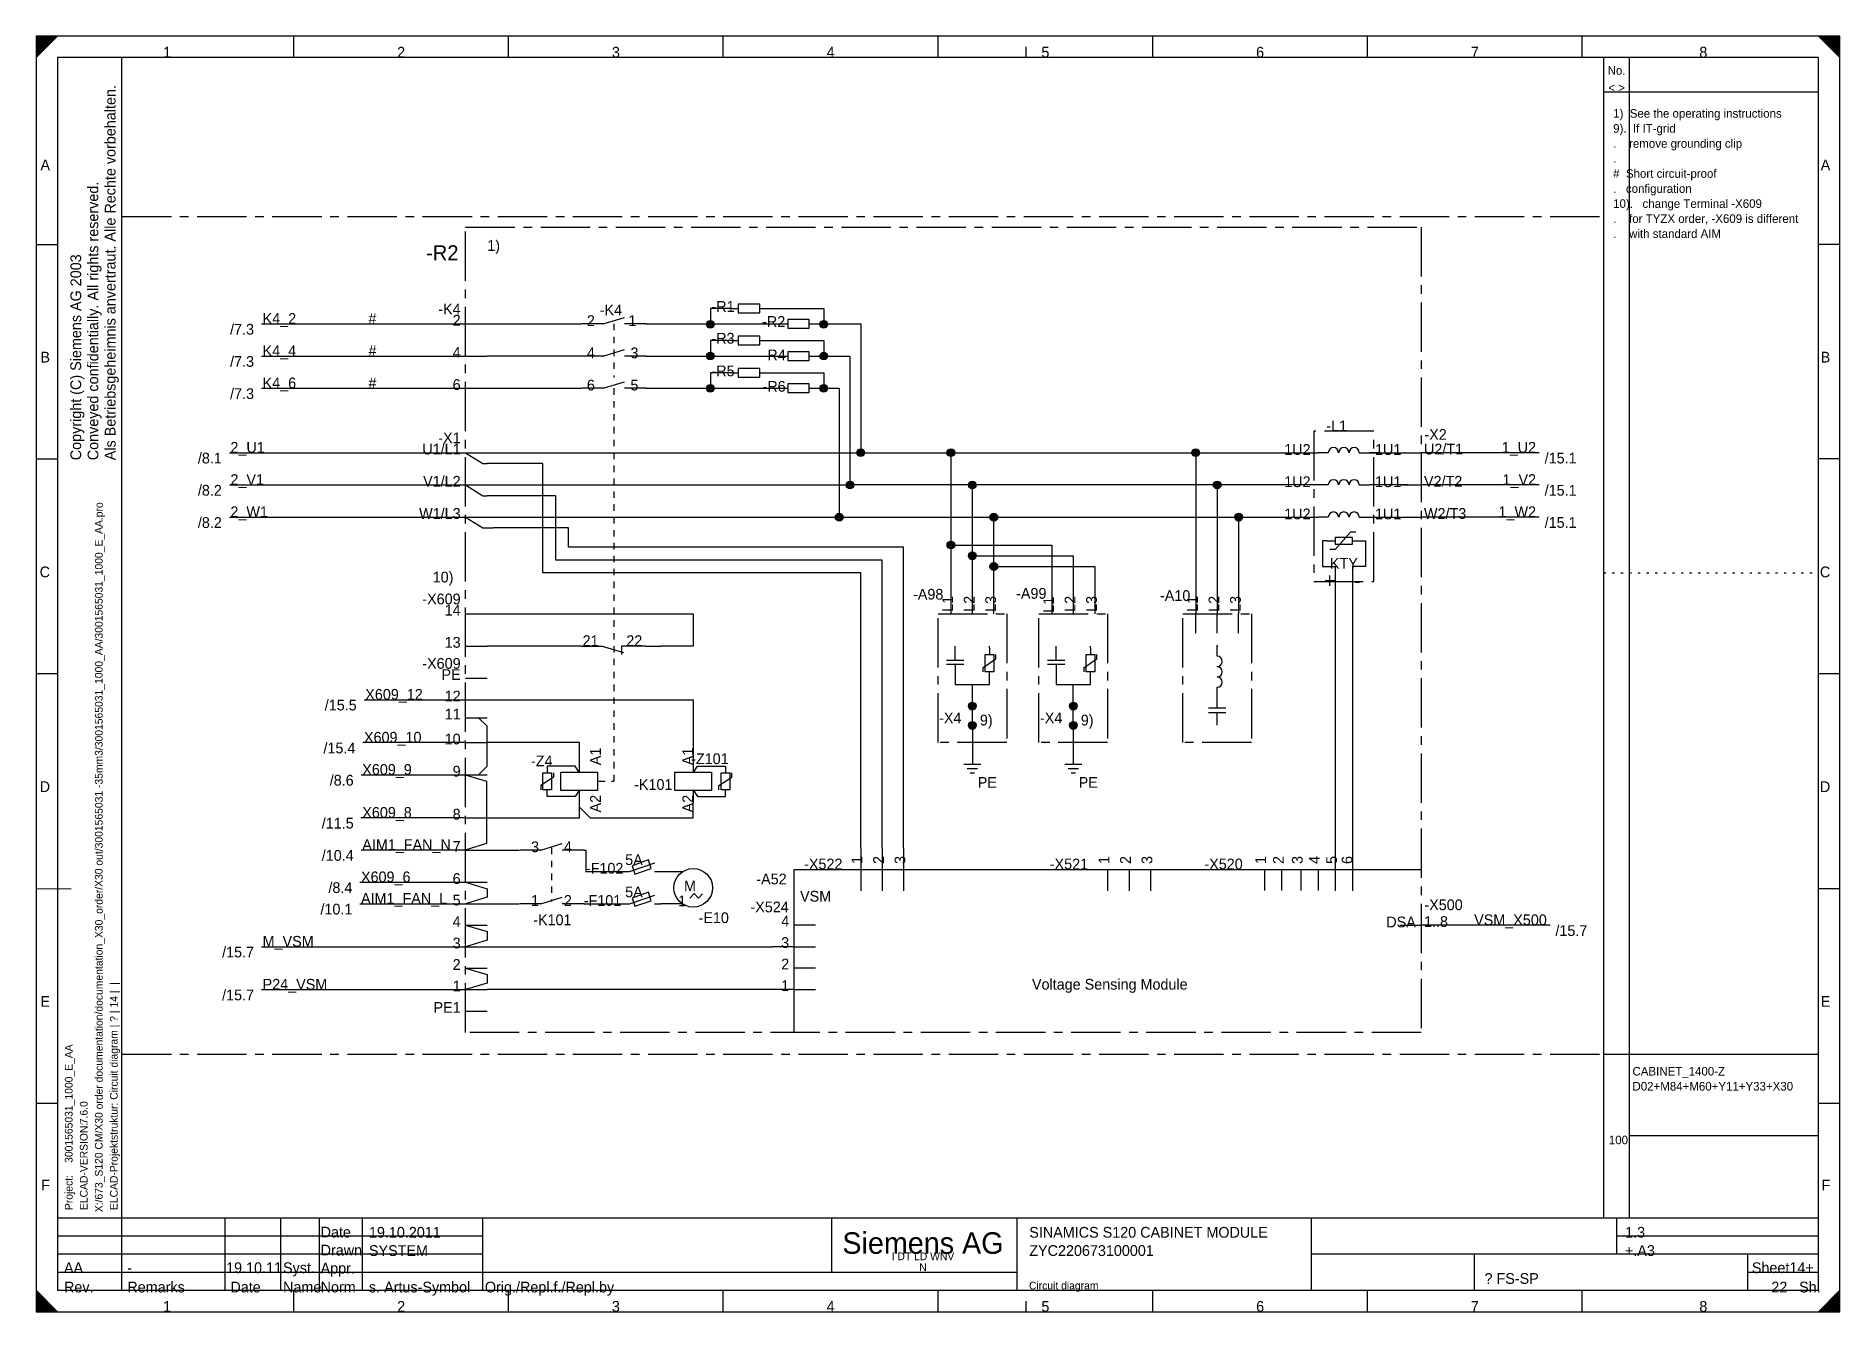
# Model space of a CAD drawing. Extents: x 0 to 420, y 0 to 297.
import ezdxf
from ezdxf.enums import TextEntityAlignment as Align

# ---------------------------------------------------------------- set-up
doc = ezdxf.new("R2010")
doc.units = 0
doc.header["$MEASUREMENT"] = 0
for name, pattern in [('LTY1', [0]), ('LTY2', [2, 0.5, -1.5]), ('LTY3', [3, 1.5, -1.5]), ('LTY6', [17.5, 11.5, -2, 2, -2])]:
    doc.linetypes.add(name, pattern=pattern)
for name, color, linetype in [('GRAFIK', 7, 'LTY1'), ('PEN1', 7, 'LTY1'), ('PEN2', 7, 'LTY1'), ('PEN3', 7, 'LTY1'), ('PEN4', 7, 'LTY1'), ('PEN5', 7, 'LTY1'), ('PEN6', 7, 'LTY1'), ('SF', 7, 'LTY1'), ('SYMBOL', 7, 'LTY1')]:
    doc.layers.add(name, color=color, linetype=linetype)
doc.styles.add('NORMSCHRIFT', font='normwin')

msp = doc.modelspace()

# ---------------------------------------------------------------- texts
at = {"layer": 'PEN1', "style": 'NORMSCHRIFT'}
for s, p in [('+', (299.85, 168.5)), ('-', (306.85, 168.5))]:
    msp.add_text(s, height=3.5, dxfattribs=at).set_placement(p)
at = {"layer": 'PEN2', "style": 'NORMSCHRIFT'}
for s, p in [('1)', (105.05, 247)), ('-R1', (157.25, 232.8)), ('2', (128.25, 229.5)), ('-K4', (131.25, 232)), ('-R2', (169.05, 229.3)), ('-R3', (157.25, 225.4)), ('4', (128.25, 222)), ('-R4', (169.15, 221.5)), ('-R5', (157.25, 217.8)), ('6', (128.25, 214.5)), ('-R6', (169.15, 214.2)), ('1U1', (311.75, 199.5)), ('1U1', (311.75, 192)), ('1U1', (311.75, 184.5)), ('10)', (92.35, 169.8)), ('21', (127.25, 155)), ('-X4', (210.25, 137)), ('9)', (219.75, 136.5)), ('-X4', (233.75, 137)), ('9)', (243.25, 136.5)), ('-K101', (139.25, 121.5)), ('PE', (219.25, 122)), ('PE', (242.75, 122)), ('3', (115.25, 107)), ('1', (115.25, 94.5)), ('-K101', (115.75, 90)), ('-E10', (154.25, 90.5)), ('-X500', (323.25, 93.5)), ('14+', (408.25, 9)), ('Orig./Repl.f./Repl.by  ', (104.5, 4.5))]:
    msp.add_text(s, height=2.5, dxfattribs=at).set_placement(p)
for s, p in [('Copyright (C) Siemens AG 2003', (10.5, 198.25)), ('L1', (213.5, 162.95)), ('L2', (218.5, 162.95)), ('L3', (223.5, 162.95)), ('L1', (237, 162.75)), ('L2', (242, 162.95)), ('L3', (247, 162.95)), ('L1', (270.5, 162.95)), ('L2', (275.5, 162.95)), ('L3', (280.5, 162.95)), ('A1', (131.5, 127.25)), ('A1', (153, 127.25)), ('A2', (131.5, 116.25)), ('A2', (153, 116.25)), ('1', (192.4, 104.25)), ('2', (197.4, 104.25)), ('3', (202.4, 104.25)), ('1', (249.9, 104.25)), ('2', (254.9, 104.25)), ('3', (259.9, 104.25)), ('1', (286.4, 104.25)), ('2', (290.5, 104.25)), ('3', (294.9, 104.25)), ('4', (298.9, 104.25)), ('5', (302.9, 104.25)), ('6', (306.5, 104.25))]:
    msp.add_text(s, height=2.5, rotation=90, dxfattribs=at).set_placement(p)
for s, p in [('#', (79.25, 230)), ('1', (139.75, 229.5)), ('#', (79.25, 222.5)), ('3', (140.25, 222)), ('#', (79.25, 215)), ('5', (140.25, 214.5)), ('-L1', (305.25, 205)), ('1U2', (296.75, 199.5)), ('1U2', (296.75, 192)), ('1U2', (296.75, 184.5)), ('-A98', (211.25, 165.8)), ('-A99', (235.25, 166)), ('-A10', (268.75, 165.5)), ('22', (141.15, 155)), ('-Z4', (120.25, 127)), ('-Z101', (161.25, 127.5)), ('4', (124.75, 107)), ('5A', (141.25, 104)), ('-X522', (187.75, 103)), ('-X521', (244.95, 103)), ('-X520', (280.95, 103)), ('-F102', (136.75, 102)), ('-A52', (174.75, 99.5)), ('2', (124.75, 94.5)), ('-F101', (136.25, 94.5)), ('5A', (141.25, 96.5)), ('1', (151.35, 94.4)), ('M', (153.65, 97.9)), ('-X524', (175.25, 93)), ('4', (175.35, 89.7)), ('3', (175.35, 84.7)), ('2', (175.35, 79.7)), ('1', (175.35, 74.7))]:
    msp.add_text(s, height=2.5, dxfattribs=at).set_placement(p, align=Align.RIGHT)
for s, p in [('KTY', (304.5, 173)), ('VSM', (181.5, 95.5)), ('Voltage Sensing Module', (250, 75))]:
    msp.add_text(s, height=2.5, dxfattribs=at).set_placement(p, align=Align.CENTER)
at = {"layer": 'PEN4', "style": 'NORMSCHRIFT'}
for s, p in [('X:/673_S120 CM/X30 order documentation/documentation_X30_order/X30 out/3001565031 -35mm3/3001565031_1000_AA/3001565031_1000_E_AA.pro', (15.5, 23.18)), ('ELCAD-Projektstruktur: Circuit diagram | ? | 14 |  | ', (19, 23.68))]:
    msp.add_text(s, height=1.8, rotation=90, dxfattribs=at).set_placement(p)

# ---------------------------------------------------------------- blocks, each defined once
blk = doc.blocks.new('CD_FORM_AUD3')
at = {"layer": 'PEN1', "linetype": 'LTY1'}
for p, q in [((0, 297), (0, 0)), ((420, 297), (0, 297)), ((0, 297), (0, 292)), ((0, 292), (5, 297)), ((5, 297), (0, 297)), ((0, 297), (5, 297)), ((0, 296.95), (4.95, 296.95)), ((0, 296.9), (4.9, 296.9)), ((0, 296.85), (4.85, 296.85)), ((0, 296.8), (4.8, 296.8)), ((0, 296.75), (4.75, 296.75)), ((0, 296.7), (4.7, 296.7)), ((0, 296.65), (4.65, 296.65)), ((0, 296.6), (4.6, 296.6)), ((0, 296.55), (4.55, 296.55)), ((0, 296.5), (4.5, 296.5)), ((0, 296.45), (4.45, 296.45)), ((0, 296.4), (4.4, 296.4)), ((0, 296.35), (4.35, 296.35)), ((0, 296.3), (4.3, 296.3)), ((0, 296.25), (4.25, 296.25)), ((0, 296.2), (4.2, 296.2)), ((0, 296.15), (4.15, 296.15)), ((0, 296.1), (4.1, 296.1)), ((0, 296.05), (4.05, 296.05)), ((0, 296), (4, 296)), ((0, 295.95), (3.95, 295.95)), ((0, 295.9), (3.9, 295.9)), ((0, 295.85), (3.85, 295.85)), ((0, 295.8), (3.8, 295.8)), ((0, 295.75), (3.75, 295.75)), ((0, 295.7), (3.7, 295.7)), ((0, 295.65), (3.65, 295.65)), ((0, 295.6), (3.6, 295.6)), ((0, 295.55), (3.55, 295.55)), ((0, 295.5), (3.5, 295.5)), ((0, 295.45), (3.45, 295.45)), ((0, 295.4), (3.4, 295.4)), ((0, 295.35), (3.35, 295.35)), ((0, 295.3), (3.3, 295.3)), ((0, 295.25), (3.25, 295.25)), ((0, 295.2), (3.2, 295.2)), ((0, 295.15), (3.15, 295.15)), ((0, 295.1), (3.1, 295.1)), ((0, 295.05), (3.05, 295.05)), ((0, 295), (3, 295)), ((0, 294.95), (2.95, 294.95)), ((0, 294.9), (2.9, 294.9)), ((0, 294.85), (2.85, 294.85)), ((0, 294.8), (2.8, 294.8)), ((0, 294.75), (2.75, 294.75)), ((0, 294.7), (2.7, 294.7)), ((0, 294.65), (2.65, 294.65)), ((0, 294.6), (2.6, 294.6)), ((0, 294.55), (2.55, 294.55)), ((0, 294.5), (2.5, 294.5)), ((0, 294.45), (2.45, 294.45)), ((0, 294.4), (2.4, 294.4)), ((0, 294.35), (2.35, 294.35)), ((0, 294.3), (2.3, 294.3)), ((0, 294.25), (2.25, 294.25)), ((0, 294.2), (2.2, 294.2)), ((0, 294.15), (2.15, 294.15)), ((0, 294.1), (2.1, 294.1)), ((0, 294.05), (2.05, 294.05)), ((0, 294), (2, 294)), ((230.5, 292), (230.5, 294.5)), ((420, 297), (415, 297)), ((415, 297), (420, 292)), ((415, 297), (420, 297)), ((415.05, 296.95), (420, 296.95)), ((415.1, 296.9), (420, 296.9)), ((415.15, 296.85), (420, 296.85)), ((415.2, 296.8), (420, 296.8)), ((415.25, 296.75), (420, 296.75)), ((415.3, 296.7), (420, 296.7)), ((415.35, 296.65), (420, 296.65)), ((415.4, 296.6), (420, 296.6)), ((415.45, 296.55), (420, 296.55)), ((415.5, 296.5), (420, 296.5)), ((415.55, 296.45), (420, 296.45)), ((415.6, 296.4), (420, 296.4)), ((415.65, 296.35), (420, 296.35)), ((415.7, 296.3), (420, 296.3)), ((415.75, 296.25), (420, 296.25)), ((415.8, 296.2), (420, 296.2)), ((415.85, 296.15), (420, 296.15)), ((415.9, 296.1), (420, 296.1)), ((415.95, 296.05), (420, 296.05)), ((416, 296), (420, 296)), ((416.05, 295.95), (420, 295.95)), ((416.1, 295.9), (420, 295.9)), ((416.15, 295.85), (420, 295.85)), ((416.2, 295.8), (420, 295.8)), ((416.25, 295.75), (420, 295.75)), ((416.3, 295.7), (420, 295.7)), ((416.35, 295.65), (420, 295.65)), ((416.4, 295.6), (420, 295.6)), ((416.45, 295.55), (420, 295.55)), ((416.5, 295.5), (420, 295.5)), ((416.55, 295.45), (420, 295.45)), ((416.6, 295.4), (420, 295.4)), ((416.65, 295.35), (420, 295.35)), ((416.7, 295.3), (420, 295.3)), ((416.75, 295.25), (420, 295.25)), ((416.8, 295.2), (420, 295.2)), ((416.85, 295.15), (420, 295.15)), ((416.9, 295.1), (420, 295.1)), ((416.95, 295.05), (420, 295.05)), ((417, 295), (420, 295)), ((417.05, 294.95), (420, 294.95)), ((417.1, 294.9), (420, 294.9)), ((417.15, 294.85), (420, 294.85)), ((417.2, 294.8), (420, 294.8)), ((417.25, 294.75), (420, 294.75)), ((417.3, 294.7), (420, 294.7)), ((417.35, 294.65), (420, 294.65)), ((417.4, 294.6), (420, 294.6)), ((417.45, 294.55), (420, 294.55)), ((417.5, 294.5), (420, 294.5)), ((417.55, 294.45), (420, 294.45)), ((417.6, 294.4), (420, 294.4)), ((417.65, 294.35), (420, 294.35)), ((417.7, 294.3), (420, 294.3)), ((417.75, 294.25), (420, 294.25)), ((417.8, 294.2), (420, 294.2)), ((417.85, 294.15), (420, 294.15)), ((417.9, 294.1), (420, 294.1)), ((417.95, 294.05), (420, 294.05)), ((418, 294), (420, 294)), ((420, 0), (420, 297)), ((420, 292), (420, 297)), ((0, 293.95), (1.95, 293.95)), ((0, 293.9), (1.9, 293.9)), ((0, 293.85), (1.85, 293.85)), ((0, 293.8), (1.8, 293.8)), ((0, 293.75), (1.75, 293.75)), ((0, 293.7), (1.7, 293.7)), ((0, 293.65), (1.65, 293.65)), ((0, 293.6), (1.6, 293.6)), ((0, 293.55), (1.55, 293.55)), ((0, 293.5), (1.5, 293.5)), ((0, 293.45), (1.45, 293.45)), ((0, 293.4), (1.4, 293.4)), ((0, 293.35), (1.35, 293.35)), ((0, 293.3), (1.3, 293.3)), ((0, 293.25), (1.25, 293.25)), ((0, 293.2), (1.2, 293.2)), ((0, 293.15), (1.15, 293.15)), ((0, 293.1), (1.1, 293.1)), ((0, 293.05), (1.05, 293.05)), ((0, 293), (1, 293)), ((0, 292.95), (0.95, 292.95)), ((0, 292.9), (0.9, 292.9)), ((0, 292.85), (0.85, 292.85)), ((0, 292.8), (0.8, 292.8)), ((0, 292.75), (0.75, 292.75)), ((0, 292.7), (0.7, 292.7)), ((0, 292.65), (0.65, 292.65)), ((0, 292.6), (0.6, 292.6)), ((0, 292.55), (0.55, 292.55)), ((0, 292.5), (0.5, 292.5)), ((0, 292.45), (0.45, 292.45)), ((0, 292.4), (0.4, 292.4)), ((0, 292.35), (0.35, 292.35)), ((0, 292.3), (0.3, 292.3)), ((0, 292.25), (0.25, 292.25)), ((0, 292.2), (0.2, 292.2)), ((0, 292.15), (0.15, 292.15)), ((0, 292.1), (0.1, 292.1)), ((0, 292.05), (0.05, 292.05)), ((418.05, 293.95), (420, 293.95)), ((418.1, 293.9), (420, 293.9)), ((418.15, 293.85), (420, 293.85)), ((418.2, 293.8), (420, 293.8)), ((418.25, 293.75), (420, 293.75)), ((418.3, 293.7), (420, 293.7)), ((418.35, 293.65), (420, 293.65)), ((418.4, 293.6), (420, 293.6)), ((418.45, 293.55), (420, 293.55)), ((418.5, 293.5), (420, 293.5)), ((418.55, 293.45), (420, 293.45)), ((418.6, 293.4), (420, 293.4)), ((418.65, 293.35), (420, 293.35)), ((418.7, 293.3), (420, 293.3)), ((418.75, 293.25), (420, 293.25)), ((418.8, 293.2), (420, 293.2)), ((418.85, 293.15), (420, 293.15)), ((418.9, 293.1), (420, 293.1)), ((418.95, 293.05), (420, 293.05)), ((419, 293), (420, 293)), ((419.05, 292.95), (420, 292.95)), ((419.1, 292.9), (420, 292.9)), ((419.15, 292.85), (420, 292.85)), ((419.2, 292.8), (420, 292.8)), ((419.25, 292.75), (420, 292.75)), ((419.3, 292.7), (420, 292.7)), ((419.35, 292.65), (420, 292.65)), ((419.4, 292.6), (420, 292.6)), ((419.45, 292.55), (420, 292.55)), ((419.5, 292.5), (420, 292.5)), ((419.55, 292.45), (420, 292.45)), ((419.6, 292.4), (420, 292.4)), ((419.65, 292.35), (420, 292.35)), ((419.7, 292.3), (420, 292.3)), ((419.75, 292.25), (420, 292.25)), ((419.8, 292.2), (420, 292.2)), ((419.85, 292.15), (420, 292.15)), ((419.9, 292.1), (420, 292.1)), ((419.95, 292.05), (420, 292.05)), ((5, 0), (0, 5)), ((0, 5), (0, 0)), ((0, 4.95), (0.05, 4.95)), ((0, 4.9), (0.1, 4.9)), ((0, 4.85), (0.15, 4.85)), ((0, 4.8), (0.2, 4.8)), ((0, 4.75), (0.25, 4.75)), ((0, 4.7), (0.3, 4.7)), ((0, 4.65), (0.35, 4.65)), ((0, 4.6), (0.4, 4.6)), ((0, 4.55), (0.45, 4.55)), ((0, 4.5), (0.5, 4.5)), ((0, 4.45), (0.55, 4.45)), ((0, 4.4), (0.6, 4.4)), ((0, 4.35), (0.65, 4.35)), ((0, 4.3), (0.7, 4.3)), ((0, 4.25), (0.75, 4.25)), ((0, 4.2), (0.8, 4.2)), ((420, 5), (415, 0)), ((419.2, 4.2), (420, 4.2)), ((419.25, 4.25), (420, 4.25)), ((419.3, 4.3), (420, 4.3)), ((419.35, 4.35), (420, 4.35)), ((419.4, 4.4), (420, 4.4)), ((419.45, 4.45), (420, 4.45)), ((419.5, 4.5), (420, 4.5)), ((419.55, 4.55), (420, 4.55)), ((419.6, 4.6), (420, 4.6)), ((419.65, 4.65), (420, 4.65)), ((419.7, 4.7), (420, 4.7)), ((419.75, 4.75), (420, 4.75)), ((419.8, 4.8), (420, 4.8)), ((419.85, 4.85), (420, 4.85)), ((419.9, 4.9), (420, 4.9)), ((419.95, 4.95), (420, 4.95)), ((420, 0), (420, 5)), ((0, 4.15), (0.85, 4.15)), ((0, 4.1), (0.9, 4.1)), ((0, 4.05), (0.95, 4.05)), ((0, 4), (1, 4)), ((0, 3.95), (1.05, 3.95)), ((0, 3.9), (1.1, 3.9)), ((0, 3.85), (1.15, 3.85)), ((0, 3.8), (1.2, 3.8)), ((0, 3.75), (1.25, 3.75)), ((0, 3.7), (1.3, 3.7)), ((0, 3.65), (1.35, 3.65)), ((0, 3.6), (1.4, 3.6)), ((0, 3.55), (1.45, 3.55)), ((0, 3.5), (1.5, 3.5)), ((0, 3.45), (1.55, 3.45)), ((0, 3.4), (1.6, 3.4)), ((0, 3.35), (1.65, 3.35)), ((0, 3.3), (1.7, 3.3)), ((0, 3.25), (1.75, 3.25)), ((0, 3.2), (1.8, 3.2)), ((0, 3.15), (1.85, 3.15)), ((0, 3.1), (1.9, 3.1)), ((0, 3.05), (1.95, 3.05)), ((0, 3), (2, 3)), ((0, 2.95), (2.05, 2.95)), ((0, 2.9), (2.1, 2.9)), ((0, 2.85), (2.15, 2.85)), ((0, 2.8), (2.2, 2.8)), ((0, 2.75), (2.25, 2.75)), ((0, 2.7), (2.3, 2.7)), ((0, 2.65), (2.35, 2.65)), ((0, 2.6), (2.4, 2.6)), ((0, 2.55), (2.45, 2.55)), ((0, 2.5), (2.5, 2.5)), ((0, 2.45), (2.55, 2.45)), ((0, 2.4), (2.6, 2.4)), ((0, 2.35), (2.65, 2.35)), ((0, 2.3), (2.7, 2.3)), ((0, 2.25), (2.75, 2.25)), ((0, 2.2), (2.8, 2.2)), ((0, 2.15), (2.85, 2.15)), ((0, 2.1), (2.9, 2.1)), ((0, 2.05), (2.95, 2.05)), ((0, 2), (3, 2)), ((0, 1.95), (3.05, 1.95)), ((0, 1.9), (3.1, 1.9)), ((0, 1.85), (3.15, 1.85)), ((0, 1.8), (3.2, 1.8)), ((0, 1.75), (3.25, 1.75)), ((0, 1.7), (3.3, 1.7)), ((0, 1.65), (3.35, 1.65)), ((0, 1.6), (3.4, 1.6)), ((0, 1.55), (3.45, 1.55)), ((0, 1.5), (3.5, 1.5)), ((0, 1.45), (3.55, 1.45)), ((0, 1.4), (3.6, 1.4)), ((0, 1.35), (3.65, 1.35)), ((0, 1.3), (3.7, 1.3)), ((0, 1.25), (3.75, 1.25)), ((0, 1.2), (3.8, 1.2)), ((0, 1.15), (3.85, 1.15)), ((0, 1.1), (3.9, 1.1)), ((0, 1.05), (3.95, 1.05)), ((0, 1), (4, 1)), ((0, 0.95), (4.05, 0.95)), ((0, 0.9), (4.1, 0.9)), ((0, 0.85), (4.15, 0.85)), ((0, 0.8), (4.2, 0.8)), ((0, 0.75), (4.25, 0.75)), ((0, 0.7), (4.3, 0.7)), ((0, 0.65), (4.35, 0.65)), ((0, 0.6), (4.4, 0.6)), ((0, 0.55), (4.45, 0.55)), ((0, 0.5), (4.5, 0.5)), ((0, 0.45), (4.55, 0.45)), ((0, 0.4), (4.6, 0.4)), ((0, 0.35), (4.65, 0.35)), ((0, 0.3), (4.7, 0.3)), ((0, 0.25), (4.75, 0.25)), ((0, 0.2), (4.8, 0.2)), ((0, 0.15), (4.85, 0.15)), ((0, 0.1), (4.9, 0.1)), ((0, 0.05), (4.95, 0.05)), ((0, 0), (420, 0)), ((0, 0), (5, 0)), ((230.5, 0), (230.5, 2.5)), ((415, 0), (420, 0)), ((415.05, 0.05), (420, 0.05)), ((415.1, 0.1), (420, 0.1)), ((415.15, 0.15), (420, 0.15)), ((415.2, 0.2), (420, 0.2)), ((415.25, 0.25), (420, 0.25)), ((415.3, 0.3), (420, 0.3)), ((415.35, 0.35), (420, 0.35)), ((415.4, 0.4), (420, 0.4)), ((415.45, 0.45), (420, 0.45)), ((415.5, 0.5), (420, 0.5)), ((415.55, 0.55), (420, 0.55)), ((415.6, 0.6), (420, 0.6)), ((415.65, 0.65), (420, 0.65)), ((415.7, 0.7), (420, 0.7)), ((415.75, 0.75), (420, 0.75)), ((415.8, 0.8), (420, 0.8)), ((415.85, 0.85), (420, 0.85)), ((415.9, 0.9), (420, 0.9)), ((415.95, 0.95), (420, 0.95)), ((416, 1), (420, 1)), ((416.05, 1.05), (420, 1.05)), ((416.1, 1.1), (420, 1.1)), ((416.15, 1.15), (420, 1.15)), ((416.2, 1.2), (420, 1.2)), ((416.25, 1.25), (420, 1.25)), ((416.3, 1.3), (420, 1.3)), ((416.35, 1.35), (420, 1.35)), ((416.4, 1.4), (420, 1.4)), ((416.45, 1.45), (420, 1.45)), ((416.5, 1.5), (420, 1.5)), ((416.55, 1.55), (420, 1.55)), ((416.6, 1.6), (420, 1.6)), ((416.65, 1.65), (420, 1.65)), ((416.7, 1.7), (420, 1.7)), ((416.75, 1.75), (420, 1.75)), ((416.8, 1.8), (420, 1.8)), ((416.85, 1.85), (420, 1.85)), ((416.9, 1.9), (420, 1.9)), ((416.95, 1.95), (420, 1.95)), ((417, 2), (420, 2)), ((417.05, 2.05), (420, 2.05)), ((417.1, 2.1), (420, 2.1)), ((417.15, 2.15), (420, 2.15)), ((417.2, 2.2), (420, 2.2)), ((417.25, 2.25), (420, 2.25)), ((417.3, 2.3), (420, 2.3)), ((417.35, 2.35), (420, 2.35)), ((417.4, 2.4), (420, 2.4)), ((417.45, 2.45), (420, 2.45)), ((417.5, 2.5), (420, 2.5)), ((417.55, 2.55), (420, 2.55)), ((417.6, 2.6), (420, 2.6)), ((417.65, 2.65), (420, 2.65)), ((417.7, 2.7), (420, 2.7)), ((417.75, 2.75), (420, 2.75)), ((417.8, 2.8), (420, 2.8)), ((417.85, 2.85), (420, 2.85)), ((417.9, 2.9), (420, 2.9)), ((417.95, 2.95), (420, 2.95)), ((418, 3), (420, 3)), ((418.05, 3.05), (420, 3.05)), ((418.1, 3.1), (420, 3.1)), ((418.15, 3.15), (420, 3.15)), ((418.2, 3.2), (420, 3.2)), ((418.25, 3.25), (420, 3.25)), ((418.3, 3.3), (420, 3.3)), ((418.35, 3.35), (420, 3.35)), ((418.4, 3.4), (420, 3.4)), ((418.45, 3.45), (420, 3.45)), ((418.5, 3.5), (420, 3.5)), ((418.55, 3.55), (420, 3.55)), ((418.6, 3.6), (420, 3.6)), ((418.65, 3.65), (420, 3.65)), ((418.7, 3.7), (420, 3.7)), ((418.75, 3.75), (420, 3.75)), ((418.8, 3.8), (420, 3.8)), ((418.85, 3.85), (420, 3.85)), ((418.9, 3.9), (420, 3.9)), ((418.95, 3.95), (420, 3.95)), ((419, 4), (420, 4)), ((419.05, 4.05), (420, 4.05)), ((419.1, 4.1), (420, 4.1)), ((419.15, 4.15), (420, 4.15))]:
    blk.add_line(p, q, dxfattribs=at)
at = {"layer": 'PEN5', "linetype": 'LTY1'}
for p, q in [((415, 292), (5, 292)), ((5, 292), (5, 5)), ((20, 21.9), (20, 292)), ((415, 5), (415, 292)), ((5, 21.9), (415, 21.9)), ((5, 5), (415, 5))]:
    blk.add_line(p, q, dxfattribs=at)
at = {"layer": 'PEN6', "linetype": 'LTY1'}
for p, q in [((60, 292), (60, 297)), ((110, 292), (110, 297)), ((160, 292), (160, 297)), ((210, 292), (210, 297)), ((260, 292), (260, 297)), ((310, 292), (310, 297)), ((360, 292), (360, 297)), ((5, 248.4), (0, 248.4)), ((420, 248.5), (415, 248.5)), ((5, 198.5), (0, 198.5)), ((420, 198.6), (415, 198.6)), ((5, 148.5), (0, 148.5)), ((420, 148.5), (415, 148.5)), ((8.2, 98.4), (0, 98.5)), ((420, 98.5), (415, 98.5)), ((5, 48.5), (0, 48.5)), ((420, 48.5), (415, 48.5)), ((20, 5), (20, 21.9)), ((44, 5), (44, 21.9)), ((57, 5), (57, 21.9)), ((65.9, 21.9), (65.9, 5)), ((76, 5), (76, 21.9)), ((103.95, 21.9), (103.95, 5)), ((185.2, 21.9), (185.2, 9.25)), ((228.35, 21.9), (228.35, 5)), ((296.9, 21.9), (296.9, 5)), ((367.95, 21.9), (367.95, 13.45)), ((5, 17.68), (103.92, 17.68)), ((367.95, 17.68), (415, 17.68)), ((5, 13.45), (103.92, 13.45)), ((296.9, 13.45), (415, 13.45)), ((334.95, 5), (334.95, 13.45)), ((398.5, 13.5), (398.5, 5)), ((5, 9.2), (228.35, 9.2)), ((398.43, 9.2), (415, 9.2)), ((60, 0), (60, 5)), ((110, 0), (110, 5)), ((160, 0), (160, 5)), ((210, 0), (210, 5)), ((260, 0), (260, 5)), ((310, 0), (310, 5)), ((360, 0), (360, 5))]:
    blk.add_line(p, q, dxfattribs=at)
at = {"layer": 'PEN2', "style": 'NORMSCHRIFT'}
for s, p in [('1', (30.5, 292)), ('2', (85, 292)), ('3', (135, 292)), ('4', (185, 292)), ('5', (235, 292)), ('6', (285, 292)), ('7', (335, 292)), ('8', (388.2, 292)), ('1', (30.5, 0)), ('2', (85, 0)), ('3', (135, 0)), ('4', (185, 0)), ('5', (235, 0)), ('6', (285, 0)), ('7', (335, 0)), ('8', (388.2, 0))]:
    blk.add_text(s, height=2.5, dxfattribs=at).set_placement(p, align=Align.CENTER)
for s, p in [('Als Betriebsgeheimnis anvertraut. Alle Rechte vorbehalten.', (18.5, 198.25)), ('Conveyed confidentially. All rights reserved.', (14.5, 198.25))]:
    blk.add_text(s, height=2.5, rotation=90, dxfattribs=at).set_placement(p)
for s, p in [('A', (3.25, 265.75)), ('A', (417.75, 265.75)), ('B', (3.25, 221)), ('B', (417.75, 221)), ('C', (3.25, 171)), ('C', (417.75, 171)), ('D', (3.25, 121)), ('D', (417.75, 121)), ('E', (3.25, 71)), ('E', (417.75, 71)), ('F', (3.25, 28.25)), ('F', (417.75, 28.25))]:
    blk.add_text(s, height=2.5, dxfattribs=at).set_placement(p, align=Align.RIGHT)
for s, p in [('Date', (66.25, 17.3)), ('Drawn', (66.25, 13.1)), ('Appr.', (66.25, 8.9)), ('Sheet', (399.5, 9)), ('Rev.', (6.5, 4.5)), ('Remarks', (21.25, 4.5)), ('Date', (45.25, 4.5)), ('Name', (57.5, 4.5)), ('Norm', (66.25, 4.5)), ('Sh.', (410.5, 4.5))]:
    blk.add_text(s, height=2.5, dxfattribs=at).set_placement(p)
at = {"layer": 'PEN2', "style": 'NORMSCHRIFT', "flags": 8}
blk.add_attdef('CODE_178', (10.5, 198.25), '', height=2.5, rotation=90, dxfattribs=at)
for tag, p in [('CODE_520', (6.5, 17.25)), ('CODE_521', (21.25, 17.25)), ('CODE_522', (44.25, 17.25)), ('CODE_523', (57.5, 17.25)), ('CODE_170', (77.5, 17.25)), ('CODE_67', (106.75, 17.25)), ('CODE_66', (231.25, 17.25)), ('CODE_505', (299.25, 17.2)), ('CODE_1003', (370, 17.25)), ('CODE_1003', (398.15, 17.2)), ('CODE_524', (6.5, 13)), ('CODE_525', (21.25, 13)), ('CODE_526', (44.25, 13)), ('CODE_527', (57.5, 13)), ('CODE_171', (77.5, 13)), ('CODE_175', (106.75, 13)), ('CODE_65', (231.25, 13)), ('CODE_506', (299.25, 13.2)), ('CODE_1003', (369.95, 13)), ('CODE_528', (6.5, 9)), ('CODE_529', (21.25, 9)), ('CODE_530', (44.25, 9)), ('CODE_531', (57.5, 9)), ('CODE_172', (77.5, 9)), ('CODE_176', (106.75, 9)), ('CODE_166', (231.25, 9)), ('CODE_532', (297.75, 8.5)), ('CODE_534', (307.75, 8.5)), ('CODE_536', (321.75, 8.5)), ('CODE_68', (337.25, 6.5)), ('CODE_62', (408.25, 9)), ('CODE_70', (408.25, 9)), ('CODE_173', (77.5, 4.5)), ('CODE_73', (104.5, 4.5)), ('CODE_533', (297.75, 4.5)), ('CODE_535', (307.75, 4.5)), ('CODE_537', (321.75, 4.5))]:
    blk.add_attdef(tag, p, '', height=2.5, dxfattribs=at)
for tag, p in [('CODE_554', (362.8, 17.2)), ('CODE_507', (316, 6.5))]:
    blk.add_attdef(tag, text='', height=2.5, dxfattribs=at).set_placement(p, align=Align.CENTER)
for tag, p in [('CODE_1003', (396.75, 17.2)), ('CODE_1003', (396.75, 13)), ('CODE_512', (294.25, 6.7)), ('CODE_71', (407.75, 4.5))]:
    blk.add_attdef(tag, text='', height=2.5, dxfattribs=at).set_placement(p, align=Align.RIGHT)
at = {"layer": 'PEN4', "style": 'NORMSCHRIFT'}
for s, p in [('ELCAD-VERSION:', (12, 23.68)), ('Project:', (8.5, 23.68))]:
    blk.add_text(s, height=1.8, rotation=90, dxfattribs=at).set_placement(p)
at = {"layer": 'PEN4', "style": 'NORMSCHRIFT', "flags": 8}
for tag, p, height in [('CODE_400', (367.2, 278), 2), ('CODE_401', (367.2, 274.5), 2), ('CODE_402', (367.2, 271), 2), ('CODE_403', (367.2, 267.5), 2), ('CODE_404', (367.2, 264), 2), ('CODE_405', (367.2, 260.5), 2), ('CODE_406', (367.2, 257), 2), ('CODE_407', (367.2, 253.5), 2), ('CODE_408', (367.2, 250), 2), ('CODE_409', (367.2, 246.5), 2), ('CODE_410', (367.2, 243), 2), ('CODE_411', (367.2, 239.5), 2), ('CODE_412', (367.2, 236), 2), ('CODE_413', (367.2, 232.5), 2), ('CODE_414', (367.2, 229), 2), ('CODE_415', (367.2, 225.5), 2), ('CODE_416', (367.2, 222), 2), ('CODE_417', (367.2, 218.5), 2), ('CODE_418', (367.2, 215), 2), ('CODE_419', (367.2, 211.5), 2), ('CODE_420', (367.2, 208), 2), ('CODE_421', (367.2, 204.5), 2), ('CODE_422', (367.2, 201), 2), ('CODE_423', (367.2, 197.5), 2), ('CODE_424', (367.2, 194), 2), ('CODE_425', (367.2, 190.5), 2), ('CODE_426', (367.2, 187), 2), ('CODE_427', (367.2, 183.5), 2), ('CODE_428', (367.2, 180), 2), ('CODE_429', (367.2, 176.5), 2), ('CODE_430', (367.7, 165), 2), ('CODE_431', (367.7, 161.5), 2), ('CODE_432', (367.7, 158), 2), ('CODE_433', (367.7, 154.5), 2), ('CODE_434', (367.7, 151), 2), ('CODE_435', (367.7, 147.5), 2), ('CODE_436', (367.7, 144), 2), ('CODE_437', (367.7, 140.5), 2), ('CODE_438', (367.7, 137), 2), ('CODE_439', (367.7, 133.5), 2), ('CODE_440', (367.7, 130), 2), ('CODE_441', (367.7, 126.5), 2), ('CODE_442', (367.7, 123), 2), ('CODE_443', (367.7, 119.5), 2), ('CODE_444', (367.7, 116), 2), ('CODE_445', (367.7, 112.5), 2), ('CODE_446', (367.7, 109), 2), ('CODE_447', (367.7, 105.5), 2), ('CODE_448', (367.7, 102), 2), ('CODE_449', (367.7, 98.5), 2), ('CODE_450', (367.7, 95), 2), ('CODE_451', (367.7, 91.5), 2), ('CODE_452', (367.7, 88), 2), ('CODE_453', (367.7, 84.5), 2), ('CODE_454', (367.7, 81), 2), ('CODE_455', (367.7, 77.5), 2), ('CODE_456', (367.7, 74), 2), ('CODE_457', (367.7, 70.5), 2), ('CODE_458', (367.7, 67), 2), ('CODE_459', (367.7, 63.5), 2), ('CODE_460', (371.7, 55), 2), ('CODE_461', (371.7, 51.5), 2), ('CODE_462', (371.7, 48), 2), ('CODE_463', (371.7, 44.5), 2), ('CODE_464', (371.7, 41), 2), ('CODE_465', (371.7, 36.5), 2), ('CODE_466', (371.7, 33), 2), ('CODE_467', (371.7, 29.5), 2), ('CODE_468', (371.7, 26), 2), ('CODE_469', (371.7, 22.5), 2), ('CODE_76', (231.18, 5.2), 1.8), ('CODE_180', (262.68, 5.2), 1.8)]:
    blk.add_attdef(tag, p, '', height=height, dxfattribs=at)
for tag, p in [('CODE_189', (12, 43.67)), ('CODE_179', (8.5, 34.67)), ('CODE_2407', (15.5, 23.18)), ('CODE_64', (19, 23.68)), ('CODE_60', (19, 23.68)), ('CODE_63', (19, 23.68)), ('CODE_61', (19, 23.68)), ('CODE_57', (19, 23.68))]:
    blk.add_attdef(tag, p, '', height=1.8, rotation=90, dxfattribs=at)
for tag in ['CODE_190', 'CODE_372', 'CODE_373', 'CODE_39']:
    blk.add_attdef(tag, text='', height=2, dxfattribs=at).set_placement((364.4, 22.5), align=Align.RIGHT)
for tag, p in [('CODE_508', (206.5, 12)), ('CODE_509', (206.5, 9.5))]:
    blk.add_attdef(tag, text='', height=1.8, dxfattribs=at).set_placement(p, align=Align.CENTER)
blk = doc.blocks.new('FB-SIE1')
at = {"layer": 'PEN3', "style": 'NORMSCHRIFT'}
blk.add_text('Siemens AG', height=5, dxfattribs=at).set_placement((0, -5), align=Align.CENTER)
blk = doc.blocks.new('FBAUD-RSP')
at = {"layer": 'PEN5', "linetype": 'LTY1'}
for p, q in [((360, 16.9), (360, 287)), ((360, 55), (410, 55))]:
    blk.add_line(p, q, dxfattribs=at)
at = {"layer": 'PEN6', "linetype": 'LTY1'}
for p, q in [((366, 16.9), (366, 287)), ((360, 279), (410, 279)), ((366, 36), (410, 36))]:
    blk.add_line(p, q, dxfattribs=at)
at = {"layer": 'PEN6', "linetype": 'LTY2'}
blk.add_line((360, 167), (410, 167), dxfattribs=at)
at = {"layer": 'PEN4', "style": 'NORMSCHRIFT'}
for s, p in [('No.', (363, 283)), ('< >', (363, 279))]:
    blk.add_text(s, height=2, dxfattribs=at).set_placement(p, align=Align.CENTER)
blk.add_text('100', height=2, dxfattribs=at).set_placement((361.2, 34))
blk = doc.blocks.new('FBAUD-MD')
at = {"layer": 'PEN1', "linetype": 'LTY6'}
for p, q in [((20, 255), (365, 255)), ((20, 60), (365, 60))]:
    blk.add_line(p, q, dxfattribs=at)
blk = doc.blocks.new('CD_BU_SF11MTA')
at = {"layer": 'PEN1', "style": 'NORMSCHRIFT', "flags": 8}
blk.add_attdef('CODE_8', text='', height=3.5, dxfattribs=at).set_placement((-1.65, -7.7), align=Align.RIGHT)
at = {"layer": 'PEN2', "style": 'NORMSCHRIFT', "flags": 8}
for tag, p in [('CODE_1003', (-1.35, 3.7)), ('CODE_1003', (-1.35, -1.5)), ('CODE_1', (-1.35, 1.1)), ('CODE_2', (-1.35, 1.1)), ('CODE_3', (-1.35, -4.1)), ('CODE_10', (-1.35, -12.3)), ('CODE_49', (-1.35, -14.9)), ('CODE_49', (-1.35, -17.5)), ('CODE_1003', (-1.35, -20.2)), ('CODE_40', (-1.35, -22.8)), ('CODE_51', (-1.35, -25.4)), ('CODE_51', (-1.35, -28)), ('CODE_51', (-1.35, -30.6))]:
    blk.add_attdef(tag, text='', height=2.5, dxfattribs=at).set_placement(p, align=Align.RIGHT)
blk.add_attdef('CODE_1003', (0.65, -12.1), '', height=2.5, dxfattribs=at)
blk = doc.blocks.new('CD_BU_XD')
at = {"layer": 'PEN1', "linetype": 'LTY1'}
blk.add_line((-5, 0), (0, 0), dxfattribs=at)
at = {"layer": 'PEN2', "style": 'NORMSCHRIFT', "flags": 8}
for tag, p in [('CODE_1003', (0.65, 2.2)), ('CODE_21', (0.65, -0.4))]:
    blk.add_attdef(tag, p, '', height=2.5, dxfattribs=at)
blk.add_attdef('CODE_602', text='', height=2.5, dxfattribs=at).set_placement((-1.25, -0.5), align=Align.RIGHT)
blk = doc.blocks.new('CD_BU_XB')
at = {"layer": 'PEN1', "linetype": 'LTY1'}
blk.add_line((0, 0), (5, 0), dxfattribs=at)
at = {"layer": 'PEN2', "style": 'NORMSCHRIFT', "flags": 8}
for tag, p in [('CODE_1003', (-1.15, 2.2)), ('CODE_21', (-1.15, -0.4))]:
    blk.add_attdef(tag, text='', height=2.5, dxfattribs=at).set_placement(p, align=Align.RIGHT)
blk.add_attdef('CODE_602', (0.75, -0.5), '', height=2.5, dxfattribs=at)
blk = doc.blocks.new('CD_U_PE')
at = {"layer": 'PEN1', "linetype": 'LTY1'}
for p, q in [((0, 0), (0, -3)), ((-2, -3), (2, -3)), ((-1.2, -4), (1.2, -4)), ((-0.5, -5), (0.5, -5))]:
    blk.add_line(p, q, dxfattribs=at)
at = {"layer": 'PEN2', "style": 'NORMSCHRIFT', "flags": 8}
blk.add_attdef('CODE_40', (1.25, -8.5), '', height=2.5, dxfattribs=at)
blk = doc.blocks.new('CD_POT_W1L')
at = {"layer": 'PEN2', "style": 'NORMSCHRIFT', "flags": 8}
blk.add_attdef('CODE_10', text='', height=2.5, dxfattribs=at).set_placement((-1.75, -2.5), align=Align.RIGHT)
blk.add_attdef('CODE_4', (0.25, 0), '', height=2.5, dxfattribs=at)
blk = doc.blocks.new('CD_POT_W1R')
at = {"layer": 'PEN2', "style": 'NORMSCHRIFT', "flags": 8}
blk.add_attdef('CODE_4', text='', height=2.5, dxfattribs=at).set_placement((-0.75, 0), align=Align.RIGHT)
blk.add_attdef('CODE_10', (1.25, -2.5), '', height=2.5, dxfattribs=at)

# ---------------------------------------------------------------- linework, layer by layer
at = {"layer": 'PEN1', "linetype": 'LTY6'}
for p, q in [((100, 252.5), (322.5, 252.5)), ((100, 65), (100, 252.5)), ((322.5, 252.5), (322.5, 65)), ((297.5, 205), (297.5, 170)), ((311.5, 205), (297.5, 205)), ((311.5, 170), (311.5, 205)), ((297.5, 170), (311.5, 170)), ((210, 162.5), (226, 162.5)), ((210, 132.5), (210, 162.5)), ((226, 162.5), (226, 132.5)), ((233.5, 162.5), (249.5, 162.5)), ((233.5, 132.5), (233.5, 162.5)), ((249.5, 162.5), (249.5, 132.5)), ((267, 162.5), (283, 162.5)), ((267, 132.5), (267, 162.5)), ((283, 162.5), (283, 132.5)), ((226, 132.5), (210, 132.5)), ((249.5, 132.5), (233.5, 132.5)), ((283, 132.5), (267, 132.5)), ((322.5, 65), (100, 65))]:
    msp.add_line(p, q, dxfattribs=at)
at = {"layer": 'PEN1', "linetype": 'LTY1'}
for p, q in [((132, 230), (137, 231.5)), ((162, 233.6), (157, 233.6)), ((157, 233.6), (157, 230)), ((162, 233.6), (163.5, 233.6)), ((168.5, 234.6), (163.5, 234.6)), ((163.5, 234.6), (163.5, 232.6)), ((163.5, 232.6), (168.5, 232.6)), ((168.5, 232.6), (168.5, 234.6)), ((168.5, 233.6), (182, 233.6)), ((180, 231), (175, 231)), ((175, 231), (175, 229)), ((180, 229), (180, 231)), ((182, 233.6), (183.4, 233.6)), ((183.4, 233.6), (183.4, 230)), ((52.5, 230), (100, 230)), ((105, 230), (127, 230)), ((132.1, 230), (127.1, 230)), ((142.1, 230), (137, 230)), ((142, 230), (168, 230)), ((156.4, 230.5), (156.4, 229.3)), ((157.6, 230.5), (156.4, 230.5)), ((156.4, 230.3), (157.6, 230.3)), ((156.4, 229.8), (157.6, 229.8)), ((156.4, 229.3), (157.6, 229.3)), ((156.4, 229.3), (157.6, 229.3)), ((157.6, 229.3), (157.6, 230.5)), ((168.5, 227.1), (163.5, 227.1)), ((163.5, 227.1), (163.5, 225.1)), ((168, 230), (175, 230)), ((168.5, 225.1), (168.5, 227.1)), ((175, 229), (180, 229)), ((180, 230), (180.5, 230)), ((180.5, 230), (192, 230)), ((182.8, 230.5), (182.8, 229.3)), ((184, 230.5), (182.8, 230.5)), ((182.8, 230.3), (184, 230.3)), ((182.8, 229.8), (184, 229.8)), ((182.8, 229.3), (184, 229.3)), ((182.8, 229.3), (184, 229.3)), ((184, 229.3), (184, 230.5)), ((192, 230), (192, 200)), ((132, 222.5), (137, 224)), ((156.4, 223.1), (156.4, 221.9)), ((157.6, 223.1), (156.4, 223.1)), ((156.4, 222.9), (157.6, 222.9)), ((162, 226.1), (157, 226.1)), ((157, 226.1), (157, 222.5)), ((157.6, 221.9), (157.6, 223.1)), ((162, 226.1), (163.5, 226.1)), ((163.5, 225.1), (168.5, 225.1)), ((168.5, 226.1), (182, 226.1)), ((180, 223.5), (175, 223.5)), ((175, 223.5), (175, 221.5)), ((180, 221.5), (180, 223.5)), ((182.1, 226.1), (183.4, 226.1)), ((182.8, 223.1), (182.8, 221.9)), ((184, 223.1), (182.8, 223.1)), ((182.8, 222.9), (184, 222.9)), ((183.4, 226.1), (183.4, 222.5)), ((184, 221.9), (184, 223.1)), ((52.5, 222.5), (100, 222.5)), ((127, 222.5), (105, 222.5)), ((132.1, 222.5), (127.1, 222.5)), ((142.1, 222.5), (137, 222.5)), ((142, 222.5), (168, 222.5)), ((156.4, 222.4), (157.6, 222.4)), ((156.4, 221.9), (157.6, 221.9)), ((156.4, 221.9), (157.6, 221.9)), ((162, 218.6), (157, 218.6)), ((157, 218.6), (157, 215)), ((162, 218.6), (163.5, 218.6)), ((168.5, 219.6), (163.5, 219.6)), ((163.5, 219.6), (163.5, 217.6)), ((168, 222.5), (175, 222.5)), ((168.5, 217.6), (168.5, 219.6)), ((168.5, 218.6), (182, 218.6)), ((175, 221.5), (180, 221.5)), ((180, 222.5), (180.5, 222.5)), ((180.5, 222.5), (189.5, 222.5)), ((182.1, 218.6), (183.4, 218.6)), ((182.8, 222.4), (184, 222.4)), ((182.8, 221.9), (184, 221.9)), ((182.8, 221.9), (184, 221.9)), ((183.4, 218.6), (183.4, 215)), ((189.5, 222.5), (189.5, 192.5)), ((52.5, 215), (100, 215)), ((105, 215), (127, 215)), ((132.1, 215), (127.1, 215)), ((132, 215), (137, 216.5)), ((142.1, 215), (137, 215)), ((142, 215), (169, 215)), ((156.4, 215.6), (156.4, 214.4)), ((157.6, 215.6), (156.4, 215.6)), ((156.4, 215.4), (157.6, 215.4)), ((156.4, 214.9), (157.6, 214.9)), ((156.4, 214.4), (157.6, 214.4)), ((156.4, 214.4), (157.6, 214.4)), ((157.6, 214.4), (157.6, 215.6)), ((163.5, 217.6), (168.5, 217.6)), ((169, 215), (175, 215)), ((180, 216), (175, 216)), ((175, 216), (175, 214)), ((180, 214), (180, 216)), ((180, 215), (180.5, 215)), ((180.5, 215), (187, 215)), ((182.8, 215.6), (182.8, 214.4)), ((184, 215.6), (182.8, 215.6)), ((182.8, 215.4), (184, 215.4)), ((182.8, 214.9), (184, 214.9)), ((182.8, 214.4), (184, 214.4)), ((182.8, 214.4), (184, 214.4)), ((184, 214.4), (184, 215.6)), ((187, 215), (187, 185)), ((175, 214), (180, 214)), ((45, 200), (100, 200)), ((100, 200), (104, 197.5)), ((104, 197.5), (105, 197.5)), ((105, 200), (152, 200)), ((118, 197.5), (105, 197.5)), ((118, 172), (118, 197.5)), ((152, 200), (192, 200)), ((191.4, 200.6), (191.4, 199.4)), ((192.6, 200.6), (191.4, 200.6)), ((191.4, 200.4), (192.6, 200.4)), ((191.4, 199.9), (192.6, 199.9)), ((191.4, 199.4), (192.6, 199.4)), ((191.4, 199.4), (192.6, 199.4)), ((192, 200), (298.5, 200)), ((192.6, 199.4), (192.6, 200.6)), ((212.4, 200.6), (212.4, 199.4)), ((213.6, 200.6), (212.4, 200.6)), ((212.4, 200.4), (213.6, 200.4)), ((212.4, 199.9), (213.6, 199.9)), ((212.4, 199.4), (213.6, 199.4)), ((212.4, 199.4), (213.6, 199.4)), ((213, 200), (213, 162.5)), ((213.6, 199.4), (213.6, 200.6)), ((269.4, 200.6), (269.4, 199.4)), ((270.6, 200.6), (269.4, 200.6)), ((269.4, 200.4), (270.6, 200.4)), ((269.4, 199.9), (270.6, 199.9)), ((269.4, 199.4), (270.6, 199.4)), ((269.4, 199.4), (270.6, 199.4)), ((270, 200), (270, 162.5)), ((270.6, 199.4), (270.6, 200.6)), ((298.3, 200), (298.5, 200)), ((300.88, 200), (298.48, 200)), ((308.1, 200), (310.5, 200)), ((313, 200), (310.5, 200)), ((310.5, 200), (319.5, 200)), ((310.73, 200), (312.88, 200)), ((350, 200), (322.5, 200)), ((45, 192.5), (100, 192.5)), ((100, 192.5), (104, 190)), ((104, 190), (105, 190)), ((105, 192.5), (152, 192.5)), ((121, 190), (105, 190)), ((121, 175), (121, 190)), ((152, 192.5), (189.5, 192.5)), ((188.9, 193.1), (188.9, 191.9)), ((190.1, 193.1), (188.9, 193.1)), ((188.9, 192.9), (190.1, 192.9)), ((188.9, 192.4), (190.1, 192.4)), ((188.9, 191.9), (190.1, 191.9)), ((188.9, 191.9), (190.1, 191.9)), ((298.5, 192.5), (189.5, 192.5)), ((190.1, 191.9), (190.1, 193.1)), ((217.4, 193.1), (217.4, 191.9)), ((218.6, 193.1), (217.4, 193.1)), ((217.4, 192.9), (218.6, 192.9)), ((217.4, 192.4), (218.6, 192.4)), ((217.4, 191.9), (218.6, 191.9)), ((217.4, 191.9), (218.6, 191.9)), ((218, 162.5), (218, 192.5)), ((218.6, 191.9), (218.6, 193.1)), ((274.4, 193.1), (274.4, 191.9)), ((275.6, 193.1), (274.4, 193.1)), ((274.4, 192.9), (275.6, 192.9)), ((274.4, 192.4), (275.6, 192.4)), ((274.4, 191.9), (275.6, 191.9)), ((274.4, 191.9), (275.6, 191.9)), ((275, 192.5), (275, 162.5)), ((275.6, 191.9), (275.6, 193.1)), ((300.88, 192.5), (298.48, 192.5)), ((298.5, 192.5), (298.5, 192.5)), ((308.1, 192.5), (310.5, 192.5)), ((310.5, 192.5), (310.5, 192.5)), ((319.5, 192.5), (310.5, 192.5)), ((350, 192.5), (322.5, 192.5)), ((45, 185), (100, 185)), ((100, 185), (104, 182.5)), ((105, 185), (152, 185)), ((152, 185), (187, 185)), ((186.4, 185.6), (186.4, 184.4)), ((187.6, 185.6), (186.4, 185.6)), ((186.4, 185.4), (187.6, 185.4)), ((186.4, 184.9), (187.6, 184.9)), ((187, 185), (298.5, 185)), ((187.6, 184.4), (187.6, 185.6)), ((222.4, 185.6), (222.4, 184.4)), ((223.6, 185.6), (222.4, 185.6)), ((222.4, 185.4), (223.6, 185.4)), ((222.4, 184.9), (223.6, 184.9)), ((223, 162.5), (223, 185)), ((223.6, 184.4), (223.6, 185.6)), ((279.4, 185.6), (279.4, 184.4)), ((280.6, 185.6), (279.4, 185.6)), ((279.4, 185.4), (280.6, 185.4)), ((279.4, 184.9), (280.6, 184.9)), ((280, 185), (280, 162.5)), ((280.6, 184.4), (280.6, 185.6)), ((300.88, 185), (298.48, 185)), ((298.5, 185), (298.5, 185)), ((308.1, 185), (310.5, 185)), ((310.5, 185), (310.5, 185)), ((310.5, 185), (319.5, 185)), ((350, 185), (322.5, 185)), ((104, 182.5), (106.5, 182.5)), ((124, 182.5), (106.5, 182.5)), ((124, 178), (124, 182.5)), ((186.4, 184.4), (187.6, 184.4)), ((186.4, 184.4), (187.6, 184.4)), ((222.4, 184.4), (223.6, 184.4)), ((222.4, 184.4), (223.6, 184.4)), ((279.4, 184.4), (280.6, 184.4)), ((279.4, 184.4), (280.6, 184.4)), ((306.07, 181.5), (302.48, 177.47)), ((307.3, 181.5), (306.07, 181.5)), ((202, 178), (124, 178)), ((202, 108), (202, 178)), ((212.4, 179.1), (212.4, 177.9)), ((213.6, 179.1), (212.4, 179.1)), ((212.4, 178.9), (213.6, 178.9)), ((212.4, 178.4), (213.6, 178.4)), ((212.4, 177.9), (213.6, 177.9)), ((212.4, 177.9), (213.6, 177.9)), ((213, 178.5), (236.5, 178.5)), ((213.6, 177.9), (213.6, 179.1)), ((217.4, 176.6), (217.4, 175.4)), ((218.6, 176.6), (217.4, 176.6)), ((217.4, 176.4), (218.6, 176.4)), ((218.6, 175.4), (218.6, 176.6)), ((236.5, 178.5), (236.5, 162.5)), ((300.5, 179.5), (299.5, 179.5)), ((299.5, 179.5), (299.5, 173.5)), ((300.45, 179.5), (302.48, 179.5)), ((302.48, 177.47), (301.25, 177.47)), ((302.48, 180.3), (302.48, 178.68)), ((306.5, 180.3), (302.48, 180.3)), ((302.48, 178.68), (306.5, 178.68)), ((306.5, 178.68), (306.5, 180.3)), ((306.5, 179.5), (308.52, 179.5)), ((308.5, 179.5), (309.5, 179.5)), ((309.5, 179.5), (309.5, 173.5)), ((197, 175), (121, 175)), ((197, 108), (197, 175)), ((217.4, 175.9), (218.6, 175.9)), ((217.4, 175.4), (218.6, 175.4)), ((217.4, 175.4), (218.6, 175.4)), ((218, 176), (241.5, 176)), ((222.4, 174.1), (222.4, 172.9)), ((223.6, 174.1), (222.4, 174.1)), ((222.4, 173.9), (223.6, 173.9)), ((222.4, 173.4), (223.6, 173.4)), ((222.4, 172.9), (223.6, 172.9)), ((222.4, 172.9), (223.6, 172.9)), ((223, 173.5), (246.5, 173.5)), ((223.6, 172.9), (223.6, 174.1)), ((241.5, 176), (241.5, 162.5)), ((246.5, 173.5), (246.5, 162.5)), ((299.5, 173.5), (302.5, 173.5)), ((302.5, 173.5), (302.5, 170)), ((309.5, 173.5), (306.5, 173.5)), ((306.5, 173.5), (306.5, 170)), ((192, 172), (118, 172)), ((192, 108), (192, 172)), ((302.5, 170), (302.5, 108)), ((306.5, 170), (306.5, 108)), ((105, 162.5), (150.5, 162.5)), ((150.5, 162.5), (153, 162.5)), ((153, 162.5), (153, 155)), ((270, 158), (270, 162.5)), ((275, 158), (275, 162.5)), ((280, 158), (280, 162.5)), ((127, 155), (105, 155)), ((127, 155), (131.8, 155)), ((131.8, 155), (136.8, 153.5)), ((141.9, 155), (136.3, 155)), ((136.3, 155), (136.3, 153)), ((136.3, 155), (136.3, 153)), ((142, 155), (145.5, 155)), ((153, 155), (145.5, 155)), ((212, 151.7), (216, 151.7)), ((214, 151.7), (214, 155)), ((220.5, 150), (223.5, 152)), ((221, 153), (223, 153)), ((221, 149), (221, 153)), ((222, 154.6), (222, 155)), ((222, 154.5), (222, 153)), ((223, 153), (223, 149)), ((223.5, 152), (223.5, 153)), ((235.5, 151.7), (239.5, 151.7)), ((237.5, 151.7), (237.5, 155)), ((244, 150), (247, 152)), ((244.5, 153), (246.5, 153)), ((244.5, 149), (244.5, 153)), ((245.5, 154.6), (245.5, 155)), ((245.5, 154.5), (245.5, 153)), ((246.5, 153), (246.5, 149)), ((247, 152), (247, 153)), ((275, 155.2), (275, 155)), ((275, 152.62), (275, 155.03)), ((216, 150.7), (212, 150.7)), ((214, 150.7), (214, 149.2)), ((214, 149.2), (214, 147)), ((214, 147), (214, 146)), ((220.5, 149), (220.5, 150)), ((223, 149), (221, 149)), ((222, 147.5), (222, 149)), ((222, 146), (222, 147.5)), ((239.5, 150.7), (235.5, 150.7)), ((237.5, 150.7), (237.5, 149.2)), ((237.5, 149.2), (237.5, 147)), ((237.5, 147), (237.5, 146)), ((244, 149), (244, 150)), ((246.5, 149), (244.5, 149)), ((245.5, 147.5), (245.5, 149)), ((245.5, 146), (245.5, 147.5)), ((214, 146), (222, 146)), ((218, 144.5), (218, 146)), ((218, 136.5), (218, 144.5)), ((237.5, 146), (245.5, 146)), ((241.5, 144.5), (241.5, 146)), ((241.5, 136.5), (241.5, 144.5)), ((275, 140.5), (275, 145.4)), ((76.4, 142.5), (100, 142.5)), ((105, 142.5), (153, 142.5)), ((153, 142.5), (153, 128.5)), ((217.4, 141.6), (217.4, 140.4)), ((218.6, 141.6), (217.4, 141.6)), ((217.4, 141.4), (218.6, 141.4)), ((217.4, 140.9), (218.6, 140.9)), ((217.4, 140.4), (218.6, 140.4)), ((217.4, 140.4), (218.6, 140.4)), ((218.6, 140.4), (218.6, 141.6)), ((240.9, 141.6), (240.9, 140.4)), ((242.1, 141.6), (240.9, 141.6)), ((240.9, 141.4), (242.1, 141.4)), ((240.9, 140.9), (242.1, 140.9)), ((240.9, 140.4), (242.1, 140.4)), ((240.9, 140.4), (242.1, 140.4)), ((242.1, 140.4), (242.1, 141.6)), ((277, 140.5), (273, 140.5)), ((273, 139.5), (277, 139.5)), ((275, 136.6), (275, 139.5)), ((105, 136.3), (103, 138.3)), ((105, 132.5), (105, 136.3)), ((217.4, 137.1), (217.4, 135.9)), ((218.6, 137.1), (217.4, 137.1)), ((217.4, 136.9), (218.6, 136.9)), ((217.4, 136.4), (218.6, 136.4)), ((217.4, 135.9), (218.6, 135.9)), ((217.4, 135.9), (218.6, 135.9)), ((218, 137), (218, 130.5)), ((218.6, 135.9), (218.6, 137.1)), ((240.9, 137.1), (240.9, 135.9)), ((242.1, 137.1), (240.9, 137.1)), ((240.9, 136.9), (242.1, 136.9)), ((240.9, 136.4), (242.1, 136.4)), ((240.9, 135.9), (242.1, 135.9)), ((240.9, 135.9), (242.1, 135.9)), ((241.5, 137), (241.5, 130.5)), ((242.1, 135.9), (242.1, 137.1)), ((100, 132.5), (76.1, 132.5)), ((126.5, 132.5), (105, 132.5)), ((105, 127), (105, 132.5)), ((126.5, 128.5), (126.5, 132.5)), ((103, 125), (105, 127)), ((125.5, 127), (119, 127)), ((119, 127), (119, 125.5)), ((126.5, 125.5), (125.5, 127)), ((126.5, 125.5), (126.5, 128.5)), ((153, 128.5), (153, 125.5)), ((153, 125.5), (154, 127)), ((154, 127), (160.5, 127)), ((160.5, 127), (160.5, 125.5)), ((75.7, 125), (100, 125)), ((99.9, 125), (104.9, 123.5)), ((104.9, 123.5), (104.9, 109)), ((120.5, 124.5), (117.5, 122.5)), ((117.5, 122.5), (117.5, 121.5)), ((118, 121.5), (118, 125.5)), ((118, 125.5), (120, 125.5)), ((120, 125.5), (120, 121.5)), ((120.5, 125.5), (120.5, 124.5)), ((122.22, 121.35), (122.22, 125.62)), ((122.22, 125.62), (130.75, 125.62)), ((130.75, 125.62), (130.75, 121.35)), ((148.72, 125.62), (157.25, 125.62)), ((148.72, 121.35), (148.72, 125.62)), ((157.25, 125.62), (157.25, 121.35)), ((159, 122.5), (162, 124.5)), ((159, 121.5), (159, 122.5)), ((159.5, 125.5), (161.5, 125.5)), ((159.5, 121.5), (159.5, 125.5)), ((161.5, 125.5), (161.5, 121.5)), ((162, 124.5), (162, 125.5)), ((120, 121.5), (118, 121.5)), ((119, 120), (119, 121.5)), ((125.5, 120), (119, 120)), ((130.75, 121.35), (122.22, 121.35)), ((126.5, 121.5), (125.5, 120)), ((126.5, 118.5), (126.5, 121.5)), ((126.5, 115), (126.5, 118.5)), ((157.25, 121.35), (148.72, 121.35)), ((153, 121.5), (154, 120)), ((153, 121.5), (153, 118.5)), ((153, 115), (153, 118.5)), ((154, 120), (160.5, 120)), ((161.5, 121.5), (159.5, 121.5)), ((160.5, 120), (160.5, 121.5)), ((75.7, 115), (75.6, 115)), ((100, 115), (75.7, 115)), ((105, 115), (126.5, 115)), ((126.5, 117.5), (129, 115)), ((129, 115), (153, 115)), ((100, 107.5), (75.7, 107.5)), ((104.9, 109), (99.9, 107.5)), ((105, 107.5), (112.5, 107.5)), ((117.6, 107.5), (112.6, 107.5)), ((117.5, 107.5), (122.5, 109)), ((127.6, 107.5), (122.5, 107.5)), ((127.5, 107.5), (128, 107.5)), ((128, 107.5), (128, 102.5)), ((142.6, 105.2), (138.8, 103.8)), ((143.2, 103.2), (142.6, 105.2)), ((192, 107.9), (192, 103)), ((197, 107.9), (197, 103)), ((202, 107.9), (202, 103)), ((302.5, 107.9), (302.5, 103)), ((306.5, 108), (306.5, 103.1)), ((128, 102.5), (134.5, 102.5)), ((134.5, 102.5), (138.2, 102.5)), ((138.2, 102.5), (144.1, 104.5)), ((138.8, 103.8), (139.4, 101.9)), ((139.4, 101.9), (143.2, 103.2)), ((144, 102.5), (145.5, 102.5)), ((145.5, 102.5), (150.5, 102.5)), ((176.5, 65), (176.5, 103)), ((176.5, 103), (322.5, 103)), ((192, 103), (192, 98)), ((197, 103), (197, 98)), ((202, 103), (202, 98)), ((249.5, 103), (249.5, 98)), ((254.5, 103), (254.5, 98)), ((259.5, 103), (259.5, 98)), ((286, 103), (286, 98.1)), ((290, 103), (290, 98.1)), ((294.5, 103), (294.5, 98.1)), ((298.5, 103), (298.5, 98.1)), ((302.5, 103), (302.5, 98)), ((306.5, 103), (306.5, 98)), ((75.4, 100), (100, 100)), ((100, 100), (105, 98.5)), ((105, 98.5), (105, 96.5)), ((138.2, 95), (144.1, 97)), ((142.6, 97.7), (138.8, 96.3)), ((143.2, 95.7), (142.6, 97.7)), ((152.2, 96.3), (153.2, 97.4)), ((153.2, 97.4), (154.2, 96.3)), ((154.2, 96.3), (155.2, 97.3)), ((75.4, 95), (100, 95)), ((105, 96.5), (100, 95)), ((105, 95), (112.5, 95)), ((117.6, 95), (112.6, 95)), ((117.5, 95), (122.5, 96.5)), ((127.6, 95), (122.5, 95)), ((127.5, 95), (134.5, 95)), ((134.5, 95), (138.2, 95)), ((138.8, 96.3), (139.4, 94.4)), ((139.4, 94.4), (143.2, 95.7)), ((144, 95), (145.5, 95)), ((150.5, 95), (145.5, 95)), ((100, 90), (105, 88.5)), ((105, 88.5), (105, 86.5)), ((181.5, 90), (176.5, 90)), ((352.5, 90), (322.5, 90)), ((52.5, 85), (100, 85)), ((105, 86.5), (100, 85)), ((105, 85), (171.5, 85)), ((176.5, 85), (171.5, 85)), ((176.5, 85), (181.5, 85)), ((100, 80), (105, 78.5)), ((181.5, 80), (176.5, 80)), ((105, 76.5), (100, 75)), ((105, 78.5), (105, 76.5)), ((52.5, 75), (100, 75)), ((171.5, 75), (105, 75)), ((176.5, 75), (171.5, 75)), ((176.5, 75), (181.5, 75))]:
    msp.add_line(p, q, dxfattribs=at)
at = {"layer": 'PEN1', "linetype": 'LTY3'}
for p, q in [((134.5, 230), (134.5, 217.5)), ((134.5, 215), (134.5, 123.5)), ((131, 123.5), (134.5, 123.5)), ((134.5, 123.5), (134.5, 123.5)), ((120, 108), (120, 95.5))]:
    msp.add_line(p, q, dxfattribs=at)
at = {"layer": 'PEN1', "linetype": 'LTY1'}
for centre, radius in [((157, 229.9), 0.9), ((157, 229.9), 0.6), ((157, 229.9), 0.3), ((183.4, 229.9), 0.9), ((183.4, 229.9), 0.6), ((183.4, 229.9), 0.3), ((157, 222.5), 0.9), ((157, 222.5), 0.6), ((157, 222.5), 0.3), ((183.4, 222.5), 0.9), ((183.4, 222.5), 0.6), ((183.4, 222.5), 0.3), ((157, 215), 0.9), ((157, 215), 0.6), ((157, 215), 0.3), ((183.4, 215), 0.9), ((183.4, 215), 0.6), ((183.4, 215), 0.3), ((192, 200), 0.9), ((192, 200), 0.6), ((192, 200), 0.3), ((213, 200), 0.9), ((213, 200), 0.6), ((213, 200), 0.3), ((270, 200), 0.9), ((270, 200), 0.6), ((270, 200), 0.3), ((189.5, 192.5), 0.9), ((218, 192.5), 0.9), ((275, 192.5), 0.9), ((189.5, 192.5), 0.6), ((189.5, 192.5), 0.3), ((218, 192.5), 0.6), ((218, 192.5), 0.3), ((275, 192.5), 0.6), ((275, 192.5), 0.3), ((187, 185), 0.9), ((187, 185), 0.6), ((187, 185), 0.3), ((223, 185), 0.9), ((223, 185), 0.6), ((223, 185), 0.3), ((280, 185), 0.9), ((280, 185), 0.6), ((280, 185), 0.3), ((213, 178.5), 0.9), ((213, 178.5), 0.6), ((213, 178.5), 0.3), ((218, 176), 0.9), ((218, 176), 0.6), ((218, 176), 0.3), ((223, 173.5), 0.9), ((223, 173.5), 0.6), ((223, 173.5), 0.3), ((218, 141), 0.9), ((218, 141), 0.6), ((218, 141), 0.3), ((241.5, 141), 0.9), ((241.5, 141), 0.6), ((241.5, 141), 0.3), ((218, 136.5), 0.9), ((218, 136.5), 0.6), ((218, 136.5), 0.3), ((241.5, 136.5), 0.9), ((241.5, 136.5), 0.6), ((241.5, 136.5), 0.3), ((153, 98.7), 4.5)]:
    msp.add_circle(centre, radius, dxfattribs=at)
for centre, start, end in [((302.07, 200), 0, 180), ((304.5, 200), 0, 180), ((306.9, 200), 0, 180), ((302.07, 192.5), 0, 180), ((304.5, 192.5), 0, 180), ((306.9, 192.5), 0, 180), ((302.07, 185), 0, 180), ((304.5, 185), 0, 180), ((306.9, 185), 0, 180), ((275, 151.43), 270, 90), ((275, 149), 270, 90), ((275, 146.6), 270, 90)]:
    msp.add_arc(centre, 1.2, start, end, dxfattribs=at)

# ---------------------------------------------------------------- block references
at = {"layer": 'GRAFIK'}
for name, p in [('FBAUD-RSP', (5, 5)), ('FBAUD-MD', (0, 0)), ('FB-SIE1', (206.5, 18.5))]:
    msp.add_blockref(name, p, dxfattribs=at)
at = {"layer": 'SF'}
ref = msp.add_blockref('CD_FORM_AUD3', (0, 0), dxfattribs=at)
ref.add_attrib('CODE_66', 'SINAMICS S120 CABINET MODULE', (231.25, 17.25), dxfattribs={"layer": 'PEN2', "height": 2.5, "style": 'NORMSCHRIFT', "flags": 8})
ref.add_attrib('CODE_65', 'ZYC220673100001', (231.25, 13), dxfattribs={"layer": 'PEN2', "height": 2.5, "style": 'NORMSCHRIFT', "flags": 8})
ref.add_attrib('CODE_76', 'Circuit diagram', (231.18, 5.2), dxfattribs={"layer": 'PEN4', "height": 1.8, "style": 'NORMSCHRIFT', "flags": 8})
ref.add_attrib('CODE_71', '22', dxfattribs={"layer": 'PEN2', "height": 2.5, "style": 'NORMSCHRIFT', "flags": 8}).set_placement((407.75, 4.5), align=Align.RIGHT)
ref.add_attrib('CODE_170', '19.10.2011', (77.5, 17.25), dxfattribs={"layer": 'PEN2', "height": 2.5, "style": 'NORMSCHRIFT', "flags": 8})
ref.add_attrib('CODE_171', 'SYSTEM', (77.5, 13), dxfattribs={"layer": 'PEN2', "height": 2.5, "style": 'NORMSCHRIFT', "flags": 8})
ref.add_attrib('CODE_173', 's. Artus-Symbol', (77.5, 4.5), dxfattribs={"layer": 'PEN2', "height": 2.5, "style": 'NORMSCHRIFT', "flags": 8})
ref.add_attrib('CODE_68', '? FS-SP ', (337.25, 6.5), dxfattribs={"layer": 'PEN2', "height": 2.5, "style": 'NORMSCHRIFT', "flags": 8})
ref.add_attrib('CODE_179', '3001565031_1000_E_AA', (8.5, 34.67), dxfattribs={"layer": 'PEN4', "height": 1.8, "rotation": 90, "style": 'NORMSCHRIFT', "flags": 8})
ref.add_attrib('CODE_189', '7.6.0', (12, 43.67), dxfattribs={"layer": 'PEN4', "height": 1.8, "rotation": 90, "style": 'NORMSCHRIFT', "flags": 8})
ref.add_attrib('CODE_508', 'I DT LD WNV', dxfattribs={"layer": 'PEN4', "height": 1.8, "style": 'NORMSCHRIFT', "flags": 8}).set_placement((206.5, 12), align=Align.CENTER)
ref.add_attrib('CODE_509', 'N', dxfattribs={"layer": 'PEN4', "height": 1.8, "style": 'NORMSCHRIFT', "flags": 8}).set_placement((206.5, 9.5), align=Align.CENTER)
ref.add_attrib('CODE_1003', '1.3', (370, 17.25), dxfattribs={"layer": 'PEN2', "height": 2.5, "style": 'NORMSCHRIFT', "flags": 8})
ref.add_attrib('CODE_1003', '+.A3', (369.95, 13), dxfattribs={"layer": 'PEN2', "height": 2.5, "style": 'NORMSCHRIFT', "flags": 8})
ref.add_attrib('CODE_528', 'AA', (6.5, 9), dxfattribs={"layer": 'PEN2', "height": 2.5, "style": 'NORMSCHRIFT', "flags": 8})
ref.add_attrib('CODE_529', '-', (21.25, 9), dxfattribs={"layer": 'PEN2', "height": 2.5, "style": 'NORMSCHRIFT', "flags": 8})
ref.add_attrib('CODE_530', '19.10.11', (44.25, 9), dxfattribs={"layer": 'PEN2', "height": 2.5, "style": 'NORMSCHRIFT', "flags": 8})
ref.add_attrib('CODE_531', 'Syst.', (57.5, 9), dxfattribs={"layer": 'PEN2', "height": 2.5, "style": 'NORMSCHRIFT', "flags": 8})
ref.add_attrib('CODE_400', '1)  See the operating instructions', (367.2, 278), dxfattribs={"layer": 'PEN4', "height": 2, "style": 'NORMSCHRIFT', "flags": 8})
ref.add_attrib('CODE_401', '9).  If IT-grid', (367.2, 274.5), dxfattribs={"layer": 'PEN4', "height": 2, "style": 'NORMSCHRIFT', "flags": 8})
ref.add_attrib('CODE_402', '.    remove grounding clip', (367.2, 271), dxfattribs={"layer": 'PEN4', "height": 2, "style": 'NORMSCHRIFT', "flags": 8})
ref.add_attrib('CODE_403', '.', (367.2, 267.5), dxfattribs={"layer": 'PEN4', "height": 2, "style": 'NORMSCHRIFT', "flags": 8})
ref.add_attrib('CODE_404', '#  Short circuit-proof', (367.2, 264), dxfattribs={"layer": 'PEN4', "height": 2, "style": 'NORMSCHRIFT', "flags": 8})
ref.add_attrib('CODE_405', '.   configuration', (367.2, 260.5), dxfattribs={"layer": 'PEN4', "height": 2, "style": 'NORMSCHRIFT', "flags": 8})
ref.add_attrib('CODE_406', '10).   change Terminal -X609', (367.2, 257), dxfattribs={"layer": 'PEN4', "height": 2, "style": 'NORMSCHRIFT', "flags": 8})
ref.add_attrib('CODE_407', '.    for TYZX order, -X609 is different', (367.2, 253.5), dxfattribs={"layer": 'PEN4', "height": 2, "style": 'NORMSCHRIFT', "flags": 8})
ref.add_attrib('CODE_408', '.    with standard AIM', (367.2, 250), dxfattribs={"layer": 'PEN4', "height": 2, "style": 'NORMSCHRIFT', "flags": 8})
ref.add_attrib('CODE_460', 'CABINET_1400-Z', (371.7, 55), dxfattribs={"layer": 'PEN4', "height": 2, "style": 'NORMSCHRIFT', "flags": 8})
ref.add_attrib('CODE_461', 'D02+M84+M60+Y11+Y33+X30', (371.7, 51.5), dxfattribs={"layer": 'PEN4', "height": 2, "style": 'NORMSCHRIFT', "flags": 8})
at = {"layer": 'SYMBOL'}
for name, p, values in [('CD_BU_SF11MTA', (100, 252.5), {'CODE_8': '-R2'}), ('CD_POT_W1L', (52.5, 230), {'CODE_4': 'K4_2', 'CODE_10': '/7.3'}), ('CD_POT_W1L', (52.5, 222.5), {'CODE_4': 'K4_4', 'CODE_10': '/7.3'}), ('CD_BU_XB', (100, 222.5), {'CODE_21': '4'}), ('CD_POT_W1L', (52.5, 215), {'CODE_4': 'K4_6', 'CODE_10': '/7.3'}), ('CD_BU_XB', (100, 215), {'CODE_21': '6'}), ('CD_POT_W1L', (45, 200), {'CODE_4': '2_U1', 'CODE_10': '/8.1'}), ('CD_POT_W1R', (350, 200), {'CODE_4': '1_U2', 'CODE_10': '/15.1'}), ('CD_POT_W1L', (45, 192.5), {'CODE_4': '2_V1', 'CODE_10': '/8.2'}), ('CD_BU_XB', (100, 192.5), {'CODE_21': 'V1/L2'}), ('CD_BU_XD', (322.5, 192.5), {'CODE_21': 'V2/T2'}), ('CD_POT_W1R', (350, 192.5), {'CODE_4': '1_V2', 'CODE_10': '/15.1'}), ('CD_POT_W1L', (45, 185), {'CODE_4': '2_W1', 'CODE_10': '/8.2'}), ('CD_BU_XB', (100, 185), {'CODE_21': 'W1/L3'}), ('CD_BU_XD', (322.5, 185), {'CODE_21': 'W2/T3'}), ('CD_POT_W1R', (350, 185), {'CODE_4': '1_W2', 'CODE_10': '/15.1'}), ('CD_BU_XB', (100, 155), {'CODE_21': '13'}), ('CD_POT_W1L', (76.4, 142.5), {'CODE_4': 'X609_12', 'CODE_10': '/15.5'}), ('CD_BU_XB', (100, 142.5), {'CODE_21': '12'}), ('CD_BU_XB', (100, 138.3), {'CODE_21': '11'}), ('CD_POT_W1L', (76.1, 132.5), {'CODE_4': 'X609_10', 'CODE_10': '/15.4'}), ('CD_BU_XB', (100, 132.5), {'CODE_21': '10'}), ('CD_POT_W1L', (75.7, 125), {'CODE_4': 'X609_9', 'CODE_10': '/8.6'}), ('CD_BU_XB', (100, 125), {'CODE_21': '9'}), ('CD_POT_W1L', (75.7, 115), {'CODE_4': 'X609_8', 'CODE_10': '/11.5'}), ('CD_BU_XB', (100, 115), {'CODE_21': '8'}), ('CD_POT_W1L', (75.7, 107.5), {'CODE_4': 'AIM1_FAN_N', 'CODE_10': '/10.4'}), ('CD_BU_XB', (100, 107.5), {'CODE_21': '7'}), ('CD_POT_W1L', (75.4, 100), {'CODE_4': 'X609_6', 'CODE_10': '/8.4'}), ('CD_BU_XB', (100, 100), {'CODE_21': '6'}), ('CD_POT_W1L', (75.4, 95), {'CODE_4': 'AIM1_FAN_L', 'CODE_10': '/10.1'}), ('CD_BU_XB', (100, 95), {'CODE_21': '5'}), ('CD_POT_W1R', (352.5, 90), {'CODE_4': 'VSM_X500', 'CODE_10': '/15.7'}), ('CD_BU_XB', (100, 90), {'CODE_21': '4'}), ('CD_BU_XD', (322.5, 90), {'CODE_21': '1..8', 'CODE_602': 'DSA'}), ('CD_POT_W1L', (52.5, 85), {'CODE_4': 'M_VSM', 'CODE_10': '/15.7'}), ('CD_BU_XB', (100, 85), {'CODE_21': '3'}), ('CD_BU_XB', (100, 80), {'CODE_21': '2'}), ('CD_POT_W1L', (52.5, 75), {'CODE_4': 'P24_VSM', 'CODE_10': '/15.7'}), ('CD_BU_XB', (100, 75), {'CODE_21': '1'}), ('CD_BU_XB', (100, 70), {'CODE_21': 'PE1'})]:
    msp.add_blockref(name, p, dxfattribs=at).add_auto_attribs(values)
ref = msp.add_blockref('CD_BU_XB', (100, 230), dxfattribs=at)
ref.add_attrib('CODE_21', '2', dxfattribs={"layer": 'PEN2', "height": 2.5, "style": 'NORMSCHRIFT', "flags": 8}).set_placement((98.85, 229.6), align=Align.RIGHT)
ref.add_attrib('CODE_1003', '-K4', dxfattribs={"layer": 'PEN2', "height": 2.5, "style": 'NORMSCHRIFT', "flags": 8}).set_placement((98.85, 232.2), align=Align.RIGHT)
ref = msp.add_blockref('CD_BU_XB', (100, 200), dxfattribs=at)
ref.add_attrib('CODE_21', 'U1/L1', dxfattribs={"layer": 'PEN2', "height": 2.5, "style": 'NORMSCHRIFT', "flags": 8}).set_placement((98.85, 199.6), align=Align.RIGHT)
ref.add_attrib('CODE_1003', '-X1', dxfattribs={"layer": 'PEN2', "height": 2.5, "style": 'NORMSCHRIFT', "flags": 8}).set_placement((98.85, 202.2), align=Align.RIGHT)
ref = msp.add_blockref('CD_BU_XD', (322.5, 200), dxfattribs=at)
ref.add_attrib('CODE_21', 'U2/T1', (323.15, 199.6), dxfattribs={"layer": 'PEN2', "height": 2.5, "style": 'NORMSCHRIFT', "flags": 8})
ref.add_attrib('CODE_1003', '-X2', (323.25, 203), dxfattribs={"layer": 'PEN2', "height": 2.5, "style": 'NORMSCHRIFT', "flags": 8})
ref = msp.add_blockref('CD_BU_XB', (100, 162.5), dxfattribs=at)
ref.add_attrib('CODE_21', '14', dxfattribs={"layer": 'PEN2', "height": 2.5, "style": 'NORMSCHRIFT', "flags": 8}).set_placement((98.85, 162.1), align=Align.RIGHT)
ref.add_attrib('CODE_1003', '-X609', dxfattribs={"layer": 'PEN2', "height": 2.5, "style": 'NORMSCHRIFT', "flags": 8}).set_placement((98.85, 164.7), align=Align.RIGHT)
ref = msp.add_blockref('CD_BU_XB', (100, 147.5), dxfattribs=at)
ref.add_attrib('CODE_21', 'PE', dxfattribs={"layer": 'PEN2', "height": 2.5, "style": 'NORMSCHRIFT', "flags": 8}).set_placement((98.85, 147.1), align=Align.RIGHT)
ref.add_attrib('CODE_1003', '-X609', dxfattribs={"layer": 'PEN2', "height": 2.5, "style": 'NORMSCHRIFT', "flags": 8}).set_placement((98.85, 149.7), align=Align.RIGHT)
for p in [(218, 130.5), (241.5, 130.5)]:
    msp.add_blockref('CD_U_PE', p, dxfattribs=at)

msp.set_redraw_order([(e.dxf.handle, doc.entitydb.next_handle()) for e in msp.query("TEXT MTEXT ATTDEF DIMENSION ARC_DIMENSION")])  # texts and dimensions are drawn at this point

doc.saveas('drawing.dxf')
